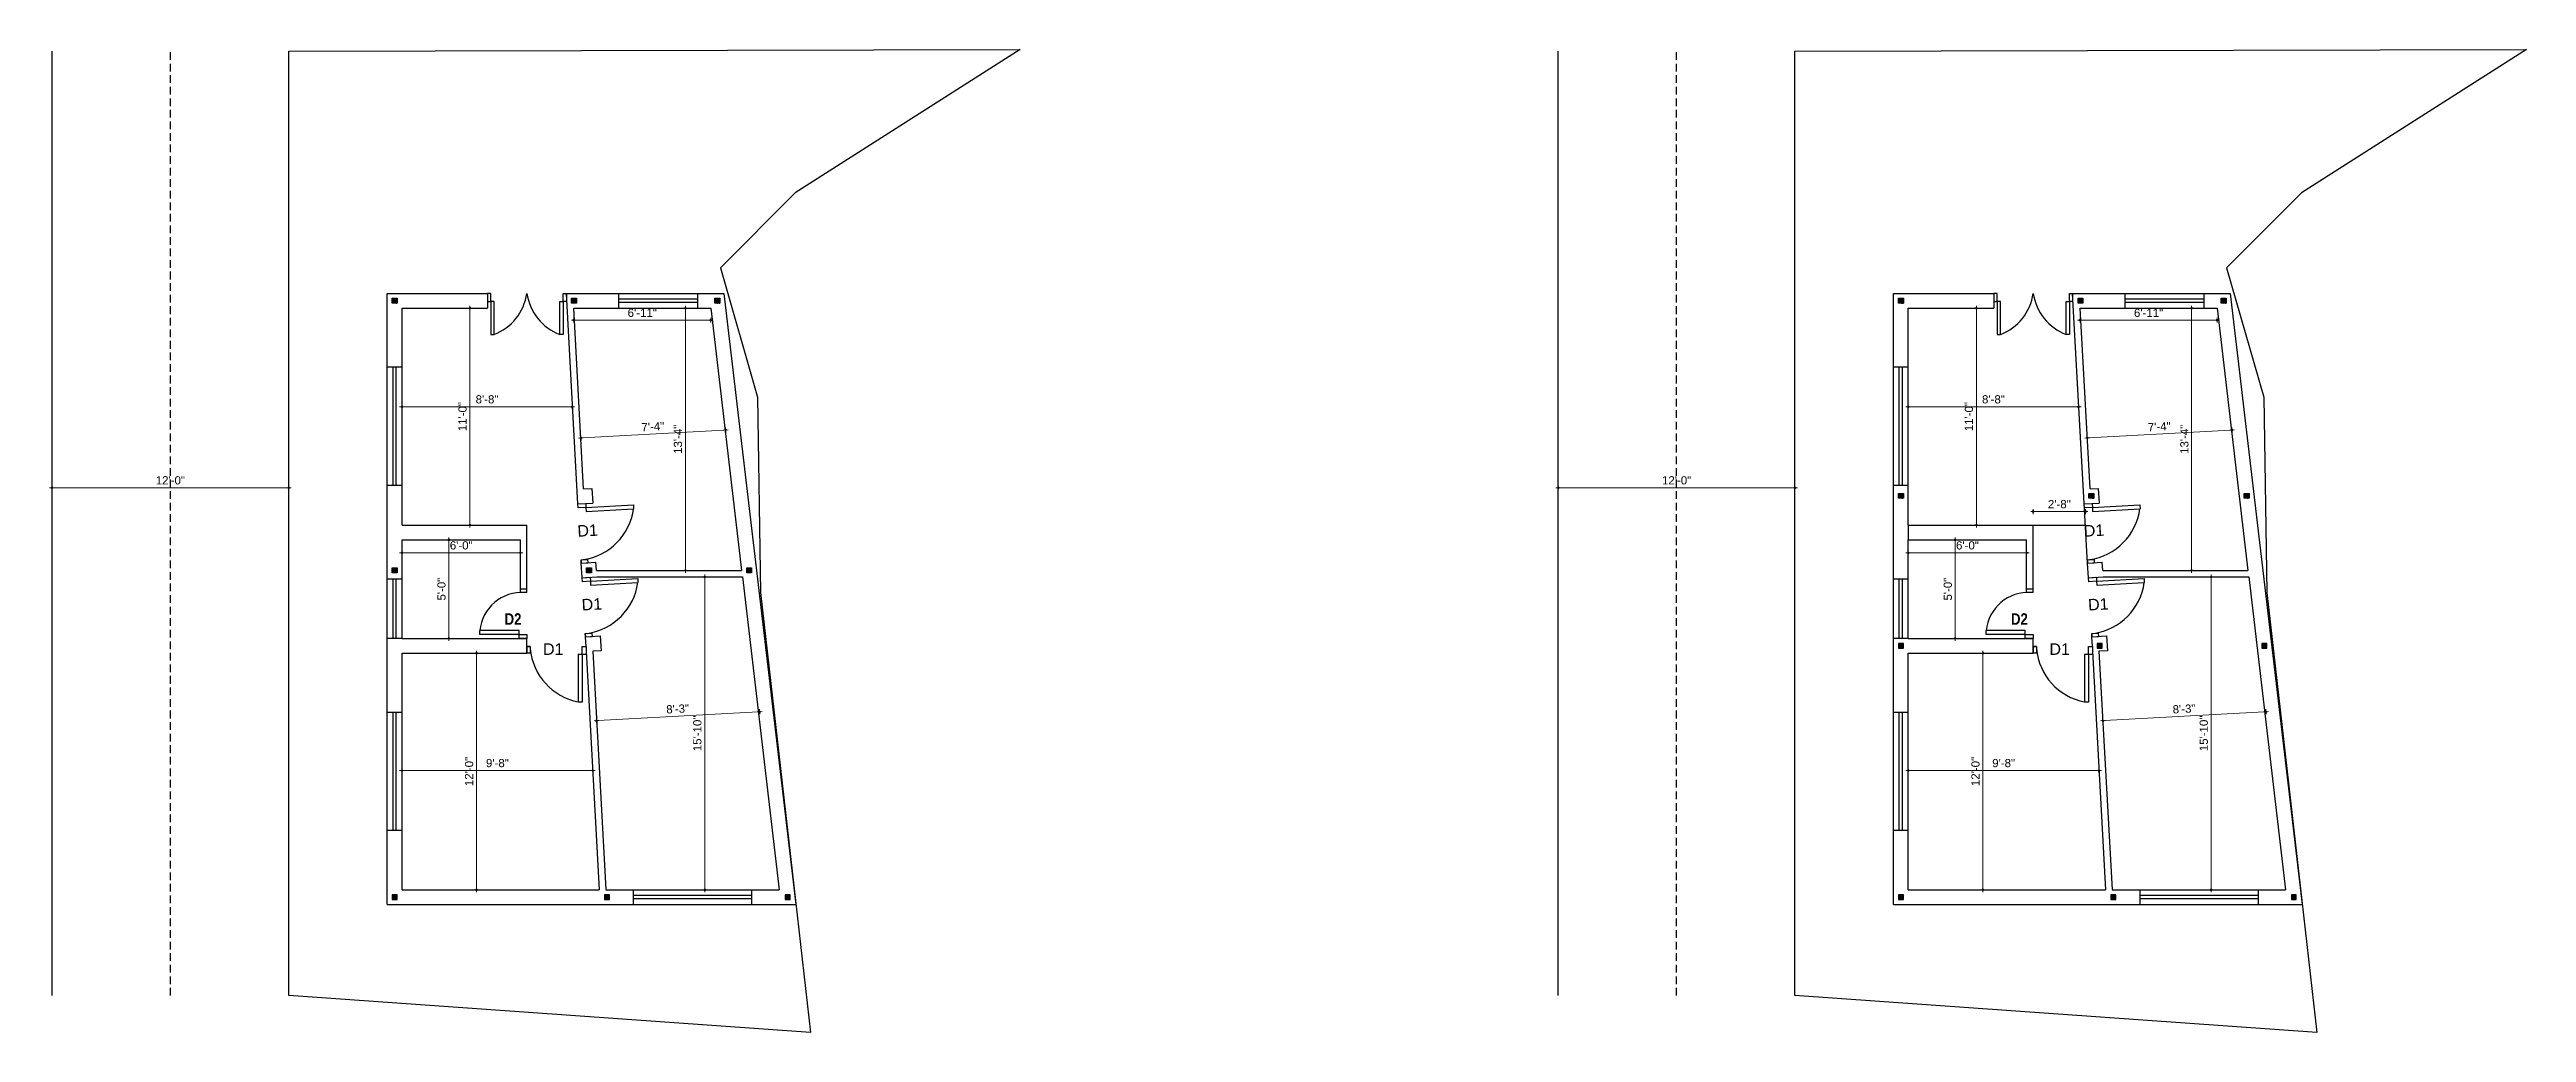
# Model space of a CAD drawing. Header units: inches. Extents: x 54699 to 80583, y -8431 to -3547.
# Drawn here: x 70784 to 72291, y -5218 to -4620 of the extents above; entities that cross this region are included whole.
import ezdxf

# ---------------------------------------------------------------- set-up
doc = ezdxf.new("R2010")
doc.units = ezdxf.units.IN
doc.header["$LTSCALE"] = 0.5
doc.header["$MEASUREMENT"] = 0
doc.header["$PDMODE"] = 66
doc.linetypes.add('HIDDEN2', pattern=[0.1875, 0.125, -0.0625])
doc.layers.add('DIMENSION', color=5, linetype='Continuous')
for name, color, linetype, lineweight in [('hatch', 9, 'Continuous', 0), ('steps', 253, 'Continuous', 20), ('Toilet', 7, 'Continuous', 25), ('truss', 1, 'Continuous', 25)]:
    doc.layers.add(name, color=color, linetype=linetype, lineweight=lineweight)
doc.styles.get("Standard").update_dxf_attribs({"font": 'arial.ttf'})
doc.dimstyles.new('S8', dxfattribs={"dimtxt": 5, "dimasz": 1, "dimexe": 6, "dimexo": 18, "dimgap": 1.9375, "dimtad": 1, "dimdec": 0, "dimzin": 3, "dimdsep": 46, "dimlunit": 4, "dimtxsty": 'Standard', "dimblk": 'dot 2', "dimcen": 12, "dimse1": 1, "dimse2": 1, "dimclrd": 1, "dimclre": 1, "dimclrt": 256, "dimadec": 0, "dimazin": 0, "dimtfac": 0.75, "dimtdec": 0, "dimtix": 1, "dimtmove": 1, "dimatfit": 3, "dimldrblk": 'DOT', "dimfxl": 1, "dimtolj": 1, "dimtzin": 0, "dimlwd": 9, "dimlwe": 9, "dimarcsym": 0})

msp = doc.modelspace()

# ---------------------------------------------------------------- texts
at = {"layer": 'steps', "color": 7, "ltscale": 0.3, "char_height": 7, "attachment_point": 8, "rotation": 3.1771}
for insert in [(71111.3, -4916.1), (72028, -4916.1), (71113.9, -4961), (72030.6, -4961)]:
    msp.add_mtext_dynamic_manual_height_columns('{\\W1;D1}', width=18.621, gutter_width=40, heights=[0], dxfattribs=dict(at, insert=insert))
at = {"layer": 'steps', "color": 7, "ltscale": 0.3, "char_height": 7, "width": 55.268, "attachment_point": 2}
for insert in [(71065.7, -4963), (71982.4, -4963)]:
    msp.add_mtext('{\\fTechnic|b1|i0|c2|p2;D2}', dxfattribs=dict(at, insert=insert))
at = {"layer": 'steps', "color": 7, "ltscale": 0.3, "char_height": 7, "attachment_point": 8}
for insert in [(71090.2, -4988.3), (72006.9, -4988.3)]:
    msp.add_mtext_dynamic_manual_height_columns('{\\W1;D1}', width=18.621, gutter_width=40, heights=[0], dxfattribs=dict(at, insert=insert))

# ---------------------------------------------------------------- blocks, each defined once
blk = doc.blocks.new('dot1')
at = {"layer": 'hatch'}
h = blk.add_hatch(color=256, dxfattribs=at)
edge = h.paths.add_edge_path()
edge.add_arc((0, 0), 1, 0, 360)
for p, q in [((3, 0), (-3, 0)), ((0, 3), (0, -3))]:
    blk.add_line(p, q, dxfattribs=at)
blk.add_circle((0, 0), 1, dxfattribs=at)
blk = doc.blocks.new('dot 2')
at = {"layer": 'hatch', "xscale": 0.5, "yscale": 0.5, "zscale": 0.5}
blk.add_blockref('dot1', (0, 0), dxfattribs=at)
blk = doc.blocks.new('*D840')
at = {"layer": 'Defpoints', "color": 0, "transparency": 16777216}
for p in [(70785.2, -4886.6), (70785.2, -4908.3), (70929.2, -4908.3)]:
    blk.add_point(p, dxfattribs=at)
at = {"layer": 'Toilet', "color": 1, "lineweight": 9, "transparency": 16777216}
blk.add_line((70928.2, -4886.6), (70786.2, -4886.6), dxfattribs=at)
at = {"layer": 'Toilet', "color": 1, "lineweight": 9, "transparency": 16777216, "rotation": 180}
blk.add_blockref('dot 2', (70785.2, -4886.6), dxfattribs=at)
at = {"layer": 'Toilet', "color": 1, "lineweight": 9, "transparency": 16777216}
blk.add_blockref('dot 2', (70929.2, -4886.6), dxfattribs=at)
at = {"layer": 'Toilet', "transparency": 16777216, "insert": (70857.2, -4882.1), "char_height": 5, "attachment_point": 5}
blk.add_mtext('\\A1;12\'-0"', dxfattribs=at)
blk = doc.blocks.new('_Dot')
at = {"color": 0, "linetype": 'ByBlock', "lineweight": -2}
blk.add_line((-0.5, 0), (-1, 0), dxfattribs=at)
at = {"color": 0, "linetype": 'ByBlock', "const_width": 0.5}
blk.add_lwpolyline([(-0.25, 0, 1), (0.25, 0, 1)], format="xyb", close=True, dxfattribs=at)
blk = doc.blocks.new('*D842')
at = {"layer": 'Defpoints', "color": 0, "transparency": 16777216}
for p in [(70998.2, -4918.3), (71070.2, -4918.3), (71070.2, -4926.2)]:
    blk.add_point(p, dxfattribs=at)
at = {"layer": 'Toilet', "color": 1, "lineweight": 9, "transparency": 16777216}
blk.add_line((70999.2, -4926.2), (71069.2, -4926.2), dxfattribs=at)
at = {"layer": 'Toilet', "color": 1, "lineweight": 9, "transparency": 16777216, "rotation": 180}
blk.add_blockref('dot 2', (70998.2, -4926.2), dxfattribs=at)
at = {"layer": 'Toilet', "color": 1, "lineweight": 9, "transparency": 16777216}
blk.add_blockref('dot 2', (71070.2, -4926.2), dxfattribs=at)
at = {"layer": 'Toilet', "transparency": 16777216, "insert": (71034.2, -4921.7), "char_height": 5, "attachment_point": 5}
blk.add_mtext('\\A1;6\'-0"', dxfattribs=at)
blk = doc.blocks.new('*D843')
at = {"layer": 'Defpoints', "color": 0, "transparency": 16777216}
for p in [(70998.2, -4918.3), (71026.7, -4918.3), (70998.2, -4978.3)]:
    blk.add_point(p, dxfattribs=at)
at = {"layer": 'Toilet', "color": 1, "lineweight": 9, "transparency": 16777216}
blk.add_line((71026.7, -4977.3), (71026.7, -4919.3), dxfattribs=at)
for p, rotation in [((71026.7, -4918.3), 90), ((71026.7, -4978.3), 270)]:
    blk.add_blockref('dot 2', p, dxfattribs=dict(at, rotation=rotation))
at = {"layer": 'Toilet', "transparency": 16777216, "insert": (71022.2, -4948.3), "char_height": 5, "attachment_point": 5, "rotation": 90}
blk.add_mtext('\\A1;5\'-0"', dxfattribs=at)
blk = doc.blocks.new('*D844')
at = {"layer": 'Defpoints', "color": 0, "transparency": 16777216}
for p in [(70998.2, -5058.7), (70998.2, -5058.7), (71114.2, -5058.7)]:
    blk.add_point(p, dxfattribs=at)
at = {"layer": 'Toilet', "color": 1, "lineweight": 9, "transparency": 16777216}
blk.add_line((71113.2, -5058.7), (70999.2, -5058.7), dxfattribs=at)
at = {"layer": 'Toilet', "color": 1, "lineweight": 9, "transparency": 16777216, "rotation": 180}
blk.add_blockref('dot 2', (70998.2, -5058.7), dxfattribs=at)
at = {"layer": 'Toilet', "color": 1, "lineweight": 9, "transparency": 16777216}
blk.add_blockref('dot 2', (71114.2, -5058.7), dxfattribs=at)
at = {"layer": 'Toilet', "transparency": 16777216, "insert": (71056.2, -5054.2), "char_height": 5, "attachment_point": 5}
blk.add_mtext('\\A1;9\'-8"', dxfattribs=at)
blk = doc.blocks.new('*D845')
at = {"layer": 'Defpoints', "color": 0, "transparency": 16777216}
for p in [(71036.2, -4987.3), (71036.2, -5131.3), (71043.5, -5131.3)]:
    blk.add_point(p, dxfattribs=at)
at = {"layer": 'Toilet', "color": 1, "lineweight": 9, "transparency": 16777216}
blk.add_line((71043.5, -4988.3), (71043.5, -5130.3), dxfattribs=at)
for p, rotation in [((71043.5, -4987.3), 90), ((71043.5, -5131.3), 270)]:
    blk.add_blockref('dot 2', p, dxfattribs=dict(at, rotation=rotation))
at = {"layer": 'Toilet', "transparency": 16777216, "insert": (71039, -5059.3), "char_height": 5, "attachment_point": 5, "rotation": 90}
blk.add_mtext('\\A1;12\'-0"', dxfattribs=at)
blk = doc.blocks.new('*D846')
at = {"layer": 'Defpoints', "color": 0, "transparency": 16777216}
for p in [(71116.5, -5028.4), (71117.2, -5041.6), (71216.5, -5036.1)]:
    blk.add_point(p, dxfattribs=at)
at = {"layer": 'Toilet', "color": 1, "lineweight": 9, "transparency": 16777216}
blk.add_line((71214.8, -5023), (71117.5, -5028.3), dxfattribs=at)
for p, rotation in [((71116.5, -5028.4), 183.1536037960047), ((71215.8, -5022.9), 3.153603796004667)]:
    blk.add_blockref('dot 2', p, dxfattribs=dict(at, rotation=rotation))
at = {"layer": 'Toilet', "transparency": 16777216, "insert": (71165.9, -5021.2), "char_height": 5, "attachment_point": 5, "rotation": 3.1536}
blk.add_mtext('\\A1;8\'-3"', dxfattribs=at)
blk = doc.blocks.new('*D847')
at = {"layer": 'Defpoints', "color": 0, "transparency": 16777216}
for p in [(71161, -4940.9), (71161, -5131.3), (71182.4, -5131.3)]:
    blk.add_point(p, dxfattribs=at)
at = {"layer": 'Toilet', "color": 1, "lineweight": 9, "transparency": 16777216}
blk.add_line((71182.4, -4941.9), (71182.4, -5130.3), dxfattribs=at)
for p, rotation in [((71182.4, -4940.9), 90), ((71182.4, -5131.3), 270)]:
    blk.add_blockref('dot 2', p, dxfattribs=dict(at, rotation=rotation))
at = {"layer": 'Toilet', "transparency": 16777216, "insert": (71177.9, -5036.1), "char_height": 5, "attachment_point": 5, "rotation": 90}
blk.add_mtext('\\A1;15\'-10"', dxfattribs=at)
blk = doc.blocks.new('*D848')
at = {"layer": 'Defpoints', "color": 0, "transparency": 16777216}
for p in [(71107, -4856.3), (71107.3, -4861.9), (71195.4, -4857.1)]:
    blk.add_point(p, dxfattribs=at)
at = {"layer": 'Toilet', "color": 1, "lineweight": 9, "transparency": 16777216}
blk.add_line((71194.1, -4851.5), (71108, -4856.2), dxfattribs=at)
for p, rotation in [((71195.1, -4851.4), 3.15360379601298), ((71107, -4856.3), 183.153603796013)]:
    blk.add_blockref('dot 2', p, dxfattribs=dict(at, rotation=rotation))
at = {"layer": 'Toilet', "transparency": 16777216, "insert": (71150.8, -4849.4), "char_height": 5, "attachment_point": 5, "rotation": 3.1536}
blk.add_mtext('\\A1;7\'-4"', dxfattribs=at)
blk = doc.blocks.new('*D849')
at = {"layer": 'Defpoints', "color": 0, "transparency": 16777216}
for p in [(71144.4, -4777.3), (71144.4, -4936.9), (71170.6, -4936.9)]:
    blk.add_point(p, dxfattribs=at)
at = {"layer": 'Toilet', "color": 1, "lineweight": 9, "transparency": 16777216}
blk.add_line((71170.6, -4778.3), (71170.6, -4935.9), dxfattribs=at)
for p, rotation in [((71170.6, -4777.3), 90), ((71170.6, -4936.9), 270)]:
    blk.add_blockref('dot 2', p, dxfattribs=dict(at, rotation=rotation))
at = {"layer": 'Toilet', "transparency": 16777216, "insert": (71166.1, -4857.1), "char_height": 5, "attachment_point": 5, "rotation": 90}
blk.add_mtext('\\A1;13\'-4"', dxfattribs=at)
blk = doc.blocks.new('*D850')
at = {"layer": 'Defpoints', "color": 0, "transparency": 16777216}
for p in [(70998.2, -4832.4), (70998.2, -4837.3), (71101.7, -4832.4)]:
    blk.add_point(p, dxfattribs=at)
at = {"layer": 'Toilet', "color": 1, "lineweight": 9, "transparency": 16777216}
blk.add_line((71100.7, -4837.3), (70999.2, -4837.3), dxfattribs=at)
at = {"layer": 'Toilet', "color": 1, "lineweight": 9, "transparency": 16777216, "rotation": 180}
blk.add_blockref('dot 2', (70998.2, -4837.3), dxfattribs=at)
at = {"layer": 'Toilet', "color": 1, "lineweight": 9, "transparency": 16777216}
blk.add_blockref('dot 2', (71101.7, -4837.3), dxfattribs=at)
at = {"layer": 'Toilet', "transparency": 16777216, "insert": (71049.9, -4832.8), "char_height": 5, "attachment_point": 5}
blk.add_mtext('\\A1;8\'-8"', dxfattribs=at)
blk = doc.blocks.new('*D851')
at = {"layer": 'Defpoints', "color": 0, "transparency": 16777216}
for p in [(71024.2, -4777.3), (71024.2, -4909.3), (71039.5, -4909.3)]:
    blk.add_point(p, dxfattribs=at)
at = {"layer": 'Toilet', "color": 1, "lineweight": 9, "transparency": 16777216}
blk.add_line((71039.5, -4778.3), (71039.5, -4908.3), dxfattribs=at)
for p, rotation in [((71039.5, -4777.3), 90), ((71039.5, -4909.3), 270)]:
    blk.add_blockref('dot 2', p, dxfattribs=dict(at, rotation=rotation))
at = {"layer": 'Toilet', "transparency": 16777216, "insert": (71035, -4843.3), "char_height": 5, "attachment_point": 5, "rotation": 90}
blk.add_mtext('\\A1;11\'-0"', dxfattribs=at)
blk = doc.blocks.new('*D863')
at = {"layer": 'Defpoints', "color": 0, "transparency": 16777216}
for p in [(71701.8, -4886.6), (71701.8, -4908.3), (71845.8, -4908.3)]:
    blk.add_point(p, dxfattribs=at)
at = {"layer": 'Toilet', "color": 1, "lineweight": 9, "transparency": 16777216}
blk.add_line((71844.8, -4886.6), (71702.8, -4886.6), dxfattribs=at)
at = {"layer": 'Toilet', "color": 1, "lineweight": 9, "transparency": 16777216, "rotation": 180}
blk.add_blockref('dot 2', (71701.8, -4886.6), dxfattribs=at)
at = {"layer": 'Toilet', "color": 1, "lineweight": 9, "transparency": 16777216}
blk.add_blockref('dot 2', (71845.8, -4886.6), dxfattribs=at)
at = {"layer": 'Toilet', "transparency": 16777216, "insert": (71773.8, -4882.1), "char_height": 5, "attachment_point": 5}
blk.add_mtext('\\A1;12\'-0"', dxfattribs=at)
blk = doc.blocks.new('*D853')
at = {"layer": 'Defpoints', "color": 0, "transparency": 16777216}
for p in [(71914.8, -4918.3), (71986.8, -4918.3), (71986.8, -4926.2)]:
    blk.add_point(p, dxfattribs=at)
at = {"layer": 'Toilet', "color": 1, "lineweight": 9, "transparency": 16777216}
blk.add_line((71915.8, -4926.2), (71985.8, -4926.2), dxfattribs=at)
at = {"layer": 'Toilet', "color": 1, "lineweight": 9, "transparency": 16777216, "rotation": 180}
blk.add_blockref('dot 2', (71914.8, -4926.2), dxfattribs=at)
at = {"layer": 'Toilet', "color": 1, "lineweight": 9, "transparency": 16777216}
blk.add_blockref('dot 2', (71986.8, -4926.2), dxfattribs=at)
at = {"layer": 'Toilet', "transparency": 16777216, "insert": (71950.8, -4921.7), "char_height": 5, "attachment_point": 5}
blk.add_mtext('\\A1;6\'-0"', dxfattribs=at)
blk = doc.blocks.new('*D855')
at = {"layer": 'Defpoints', "color": 0, "transparency": 16777216}
for p in [(71914.8, -5058.7), (71914.8, -5058.7), (72030.8, -5058.7)]:
    blk.add_point(p, dxfattribs=at)
at = {"layer": 'Toilet', "color": 1, "lineweight": 9, "transparency": 16777216}
blk.add_line((72029.8, -5058.7), (71915.8, -5058.7), dxfattribs=at)
at = {"layer": 'Toilet', "color": 1, "lineweight": 9, "transparency": 16777216, "rotation": 180}
blk.add_blockref('dot 2', (71914.8, -5058.7), dxfattribs=at)
at = {"layer": 'Toilet', "color": 1, "lineweight": 9, "transparency": 16777216}
blk.add_blockref('dot 2', (72030.8, -5058.7), dxfattribs=at)
at = {"layer": 'Toilet', "transparency": 16777216, "insert": (71972.8, -5054.2), "char_height": 5, "attachment_point": 5}
blk.add_mtext('\\A1;9\'-8"', dxfattribs=at)
blk = doc.blocks.new('*D856')
at = {"layer": 'Defpoints', "color": 0, "transparency": 16777216}
for p in [(71952.8, -4987.3), (71952.8, -5131.3), (71960.2, -5131.3)]:
    blk.add_point(p, dxfattribs=at)
at = {"layer": 'Toilet', "color": 1, "lineweight": 9, "transparency": 16777216}
blk.add_line((71960.2, -4988.3), (71960.2, -5130.3), dxfattribs=at)
for p, rotation in [((71960.2, -4987.3), 90), ((71960.2, -5131.3), 270)]:
    blk.add_blockref('dot 2', p, dxfattribs=dict(at, rotation=rotation))
at = {"layer": 'Toilet', "transparency": 16777216, "insert": (71955.7, -5059.3), "char_height": 5, "attachment_point": 5, "rotation": 90}
blk.add_mtext('\\A1;12\'-0"', dxfattribs=at)
blk = doc.blocks.new('*D857')
at = {"layer": 'Defpoints', "color": 0, "transparency": 16777216}
for p in [(72033.2, -5028.4), (72033.9, -5041.6), (72133.2, -5036.1)]:
    blk.add_point(p, dxfattribs=at)
at = {"layer": 'Toilet', "color": 1, "lineweight": 9, "transparency": 16777216}
blk.add_line((72131.4, -5023), (72034.2, -5028.3), dxfattribs=at)
for p, rotation in [((72033.2, -5028.4), 183.1536037960047), ((72132.4, -5022.9), 3.153603796004667)]:
    blk.add_blockref('dot 2', p, dxfattribs=dict(at, rotation=rotation))
at = {"layer": 'Toilet', "transparency": 16777216, "insert": (72082.6, -5021.2), "char_height": 5, "attachment_point": 5, "rotation": 3.1536}
blk.add_mtext('\\A1;8\'-3"', dxfattribs=at)
blk = doc.blocks.new('*D858')
at = {"layer": 'Defpoints', "color": 0, "transparency": 16777216}
for p in [(72077.7, -4940.9), (72077.7, -5131.3), (72099.1, -5131.3)]:
    blk.add_point(p, dxfattribs=at)
at = {"layer": 'Toilet', "color": 1, "lineweight": 9, "transparency": 16777216}
blk.add_line((72099.1, -4941.9), (72099.1, -5130.3), dxfattribs=at)
for p, rotation in [((72099.1, -4940.9), 90), ((72099.1, -5131.3), 270)]:
    blk.add_blockref('dot 2', p, dxfattribs=dict(at, rotation=rotation))
at = {"layer": 'Toilet', "transparency": 16777216, "insert": (72094.6, -5036.1), "char_height": 5, "attachment_point": 5, "rotation": 90}
blk.add_mtext('\\A1;15\'-10"', dxfattribs=at)
blk = doc.blocks.new('*D859')
at = {"layer": 'Defpoints', "color": 0, "transparency": 16777216}
for p in [(72023.7, -4856.3), (72024, -4861.9), (72112.1, -4857.1)]:
    blk.add_point(p, dxfattribs=at)
at = {"layer": 'Toilet', "color": 1, "lineweight": 9, "transparency": 16777216}
blk.add_line((72110.8, -4851.5), (72024.7, -4856.2), dxfattribs=at)
for p, rotation in [((72111.8, -4851.4), 3.15360379601298), ((72023.7, -4856.3), 183.153603796013)]:
    blk.add_blockref('dot 2', p, dxfattribs=dict(at, rotation=rotation))
at = {"layer": 'Toilet', "transparency": 16777216, "insert": (72067.5, -4849.4), "char_height": 5, "attachment_point": 5, "rotation": 3.1536}
blk.add_mtext('\\A1;7\'-4"', dxfattribs=at)
blk = doc.blocks.new('*D860')
at = {"layer": 'Defpoints', "color": 0, "transparency": 16777216}
for p in [(72061, -4777.3), (72061, -4936.9), (72087.2, -4936.9)]:
    blk.add_point(p, dxfattribs=at)
at = {"layer": 'Toilet', "color": 1, "lineweight": 9, "transparency": 16777216}
blk.add_line((72087.2, -4778.3), (72087.2, -4935.9), dxfattribs=at)
for p, rotation in [((72087.2, -4777.3), 90), ((72087.2, -4936.9), 270)]:
    blk.add_blockref('dot 2', p, dxfattribs=dict(at, rotation=rotation))
at = {"layer": 'Toilet', "transparency": 16777216, "insert": (72082.8, -4857.1), "char_height": 5, "attachment_point": 5, "rotation": 90}
blk.add_mtext('\\A1;13\'-4"', dxfattribs=at)
blk = doc.blocks.new('*D861')
at = {"layer": 'Defpoints', "color": 0, "transparency": 16777216}
for p in [(71914.8, -4832.4), (71914.8, -4837.3), (72018.4, -4832.4)]:
    blk.add_point(p, dxfattribs=at)
at = {"layer": 'Toilet', "color": 1, "lineweight": 9, "transparency": 16777216}
blk.add_line((72017.4, -4837.3), (71915.8, -4837.3), dxfattribs=at)
at = {"layer": 'Toilet', "color": 1, "lineweight": 9, "transparency": 16777216, "rotation": 180}
blk.add_blockref('dot 2', (71914.8, -4837.3), dxfattribs=at)
at = {"layer": 'Toilet', "color": 1, "lineweight": 9, "transparency": 16777216}
blk.add_blockref('dot 2', (72018.4, -4837.3), dxfattribs=at)
at = {"layer": 'Toilet', "transparency": 16777216, "insert": (71966.6, -4832.8), "char_height": 5, "attachment_point": 5}
blk.add_mtext('\\A1;8\'-8"', dxfattribs=at)
blk = doc.blocks.new('*D862')
at = {"layer": 'Defpoints', "color": 0, "transparency": 16777216}
for p in [(71940.8, -4777.3), (71940.8, -4909.3), (71956.2, -4909.3)]:
    blk.add_point(p, dxfattribs=at)
at = {"layer": 'Toilet', "color": 1, "lineweight": 9, "transparency": 16777216}
blk.add_line((71956.2, -4778.3), (71956.2, -4908.3), dxfattribs=at)
for p, rotation in [((71956.2, -4777.3), 90), ((71956.2, -4909.3), 270)]:
    blk.add_blockref('dot 2', p, dxfattribs=dict(at, rotation=rotation))
at = {"layer": 'Toilet', "transparency": 16777216, "insert": (71951.7, -4843.3), "char_height": 5, "attachment_point": 5, "rotation": 90}
blk.add_mtext('\\A1;11\'-0"', dxfattribs=at)
blk = doc.blocks.new('*D864')
at = {"layer": 'Defpoints', "color": 0, "transparency": 16777216}
for p in [(71990.8, -4909.3), (72022.6, -4901.1), (72022.6, -4909.3)]:
    blk.add_point(p, dxfattribs=at)
at = {"layer": 'Toilet', "color": 1, "lineweight": 9, "transparency": 16777216}
blk.add_line((71991.8, -4901.1), (72021.6, -4901.1), dxfattribs=at)
at = {"layer": 'Toilet', "color": 1, "lineweight": 9, "transparency": 16777216, "rotation": 180}
blk.add_blockref('dot 2', (71990.8, -4901.1), dxfattribs=at)
at = {"layer": 'Toilet', "color": 1, "lineweight": 9, "transparency": 16777216}
blk.add_blockref('dot 2', (72022.6, -4901.1), dxfattribs=at)
at = {"layer": 'Toilet', "transparency": 16777216, "insert": (72006.7, -4896.6), "char_height": 5, "attachment_point": 5}
blk.add_mtext('\\A1;2\'-8"', dxfattribs=at)

# ---------------------------------------------------------------- dimensions: what is measured, and where the dimension line sits
at = {"layer": 'Toilet'}
for base, p1, p2, picture, middle in [((71039.5, -4909.3), (71024.2, -4777.3), (71024.2, -4909.3), '*D851', (71035, -4843.3)), ((71170.6, -4936.9), (71144.4, -4777.3), (71144.4, -4936.9), '*D849', (71166.1, -4857.1)), ((71956.2, -4909.3), (71940.8, -4777.3), (71940.8, -4909.3), '*D862', (71951.7, -4843.3)), ((72087.2, -4936.9), (72061, -4777.3), (72061, -4936.9), '*D860', (72082.8, -4857.1)), ((71026.7, -4918.3), (70998.2, -4978.3), (70998.2, -4918.3), '*D843', (71022.2, -4948.3)), ((71182.4, -5131.3), (71161, -4940.9), (71161, -5131.3), '*D847', (71177.9, -5036.1)), ((72099.1, -5131.3), (72077.7, -4940.9), (72077.7, -5131.3), '*D858', (72094.6, -5036.1)), ((71043.5, -5131.3), (71036.2, -4987.3), (71036.2, -5131.3), '*D845', (71039, -5059.3)), ((71960.2, -5131.3), (71952.8, -4987.3), (71952.8, -5131.3), '*D856', (71955.7, -5059.3))]:
    dim = msp.add_linear_dim(base=base, p1=p1, p2=p2, angle=90, dimstyle='S8', override={"dimfxl": 2, "dimfxlon": 1, "dimarcsym": 1}, dxfattribs=at)
    dim.commit()
    dim.dimension.update_dxf_attribs({"geometry": picture, "text_midpoint": middle})
for base, p1, p2 in [((71186, -4784.6), (71102.7, -4777.3), (71186, -4777.3)), ((72102.7, -4784.6), (72019.3, -4777.3), (72102.7, -4777.3))]:
    msp.add_linear_dim(base=base, p1=p1, p2=p2, dimstyle='S8', override={"dimfxl": 2, "dimfxlon": 1, "dimarcsym": 1}, dxfattribs=at).render()
for base, p1, p2, picture, middle in [((70998.1663, -4837.2895), (71101.6961, -4832.377), (70998.1663, -4832.377), '*D850', (71049.9312, -4832.7992)), ((71914.8, -4837.3), (72018.4, -4832.4), (71914.8, -4832.4), '*D861', (71966.6, -4832.8)), ((70785.2, -4886.6), (70929.2, -4908.3), (70785.2, -4908.3), '*D840', (70857.2, -4882.1)), ((71701.8, -4886.6), (71845.8, -4908.3), (71701.8, -4908.3), '*D863', (71773.8, -4882.1)), ((72022.6, -4901.1), (71990.8, -4909.3), (72022.6, -4909.3), '*D864', (72006.7, -4896.6)), ((71070.2, -4926.2), (70998.2, -4918.3), (71070.2, -4918.3), '*D842', (71034.2, -4921.7)), ((71986.8, -4926.2), (71914.8, -4918.3), (71986.8, -4918.3), '*D853', (71950.8, -4921.7)), ((70998.2, -5058.7), (71114.2, -5058.7), (70998.2, -5058.7), '*D844', (71056.2, -5054.2)), ((71914.8, -5058.7), (72030.8, -5058.7), (71914.8, -5058.7), '*D855', (71972.8, -5054.2))]:
    dim = msp.add_linear_dim(base=base, p1=p1, p2=p2, dimstyle='S8', override={"dimfxl": 2, "dimfxlon": 1, "dimarcsym": 1}, dxfattribs=at)
    dim.commit()
    dim.dimension.update_dxf_attribs({"geometry": picture, "text_midpoint": middle})
for p1, p2, distance, picture, middle in [((71195.4, -4857.1), (71107.3, -4861.9), -5.7, '*D848', (71150.8, -4849.4)), ((72112.1, -4857.1), (72024, -4861.9), -5.7, '*D859', (72067.5, -4849.4)), ((71216.5, -5036.1), (71117.2, -5041.6), -13.2, '*D846', (71165.9, -5021.2)), ((72133.2, -5036.1), (72033.9, -5041.6), -13.2, '*D857', (72082.6, -5021.2))]:
    dim = msp.add_aligned_dim(p1=p1, p2=p2, distance=distance, dimstyle='S8', override={"dimfxl": 2, "dimfxlon": 1, "dimarcsym": 1}, dxfattribs=at)
    dim.commit()
    dim.dimension.update_dxf_attribs({"geometry": picture, "text_midpoint": middle})
msp.add_linear_dim(base=(71943.3, -4918.3), p1=(71914.8, -4978.3), p2=(71914.8, -4918.3), angle=90, dimstyle='S8', override={"dimfxl": 2, "dimfxlon": 1, "dimarcsym": 1}, dxfattribs=at).render()

# ---------------------------------------------------------------- hatches: boundary and pattern name
at = {"layer": 'Toilet'}
h = msp.add_hatch(dxfattribs=at)
h.set_pattern_fill('ANSI31', color=256)
h.paths.add_polyline_path([(70995.2, -4771.3), (70992.2, -4771.3), (70992.2, -4774.3), (70995.2, -4774.3)])
h = msp.add_hatch(dxfattribs=at)
h.set_pattern_fill('ANSI31', color=256)
h.set_pattern_definition([(45, (109.25476, 0), (-0.08838834765, 0.08838834765), [])])
h.paths.add_polyline_path([(71104.4, -4771.3), (71101.4, -4771.3), (71101.4, -4774.3), (71104.4, -4774.3)])
h = msp.add_hatch(dxfattribs=at)
h.set_pattern_fill('ANSI31', color=256)
h.set_pattern_definition([(45, (196.37262, 0), (-0.08838834765, 0.08838834765), [])])
h.paths.add_polyline_path([(71191.5, -4771.3), (71188.5, -4771.3), (71188.5, -4774.3), (71191.5, -4774.3)])
h = msp.add_hatch(dxfattribs=at)
h.set_pattern_fill('ANSI31', color=256)
h.set_pattern_definition([(45, (916.66089, 0), (-0.08838834765, 0.08838834765), [])])
h.paths.add_polyline_path([(71911.8, -4771.3), (71908.8, -4771.3), (71908.8, -4774.3), (71911.8, -4774.3)])
h = msp.add_hatch(dxfattribs=at)
h.set_pattern_fill('ANSI31', color=256)
h.set_pattern_definition([(45, (1025.91565, 0), (-0.08838834765, 0.08838834765), [])])
h.paths.add_polyline_path([(72021.1, -4771.3), (72018.1, -4771.3), (72018.1, -4774.3), (72021.1, -4774.3)])
h = msp.add_hatch(dxfattribs=at)
h.set_pattern_fill('ANSI31', color=256)
h.set_pattern_definition([(45, (1113.0335, 0), (-0.08838834765, 0.08838834765), [])])
h.paths.add_polyline_path([(72108.2, -4771.3), (72105.2, -4771.3), (72105.2, -4774.3), (72108.2, -4774.3)])
h = msp.add_hatch(dxfattribs=at)
h.set_pattern_fill('ANSI31', color=256)
h.set_pattern_definition([(45, (916.66089, -118.64097), (-0.08838834765, 0.08838834765), [])])
h.paths.add_polyline_path([(71911.8, -4890), (71908.8, -4890), (71908.8, -4893), (71911.8, -4893)])
h = msp.add_hatch(dxfattribs=at)
h.set_pattern_fill('ANSI31', color=256)
h.set_pattern_definition([(45, (1032.45234, -118.64097), (-0.08838834765, 0.08838834765), [])])
h.paths.add_polyline_path([(72027.6, -4890), (72024.6, -4890), (72024.6, -4893), (72027.6, -4893)])
h = msp.add_hatch(dxfattribs=at)
h.set_pattern_fill('ANSI31', color=256)
h.set_pattern_definition([(45, (1127.00506, -118.64097), (-0.08838834765, 0.08838834765), [])])
h.paths.add_polyline_path([(72122.2, -4890), (72119.2, -4890), (72119.2, -4893), (72122.2, -4893)])
h = msp.add_hatch(dxfattribs=at)
h.set_pattern_fill('ANSI31', color=256)
h.set_pattern_definition([(45, (0, -164), (-0.08838834765, 0.08838834765), [])])
h.paths.add_polyline_path([(70995.2, -4935.3), (70992.2, -4935.3), (70992.2, -4938.3), (70995.2, -4938.3)])
h = msp.add_hatch(dxfattribs=at)
h.set_pattern_fill('ANSI31', color=256)
h.set_pattern_definition([(45, (118.29057, -164), (-0.08838834765, 0.08838834765), [])])
h.paths.add_polyline_path([(71113.5, -4935.3), (71110.5, -4935.3), (71110.5, -4938.3), (71113.5, -4938.3)])
h = msp.add_hatch(dxfattribs=at)
h.set_pattern_fill('ANSI31', color=256)
h.set_pattern_definition([(45, (215.6858, -164), (-0.08838834765, 0.08838834765), [])])
h.paths.add_polyline_path([(71210.9, -4935.3), (71207.9, -4935.3), (71207.9, -4938.3), (71210.9, -4938.3)])
h = msp.add_hatch(dxfattribs=at)
h.set_pattern_fill('ANSI31', color=256)
h.set_pattern_definition([(45, (916.66089, -210), (-0.08838834765, 0.08838834765), [])])
h.paths.add_polyline_path([(71911.8, -4981.3), (71908.8, -4981.3), (71908.8, -4984.3), (71911.8, -4984.3)])
h = msp.add_hatch(dxfattribs=at)
h.set_pattern_fill('ANSI31', color=256)
h.set_pattern_definition([(45, (1037.4859, -210), (-0.08838834765, 0.08838834765), [])])
h.paths.add_polyline_path([(72032.7, -4981.3), (72029.7, -4981.3), (72029.7, -4984.3), (72032.7, -4984.3)])
h = msp.add_hatch(dxfattribs=at)
h.set_pattern_fill('ANSI31', color=256)
h.set_pattern_definition([(45, (1137.7638, -210), (-0.08838834765, 0.08838834765), [])])
h.paths.add_polyline_path([(72132.9, -4981.3), (72129.9, -4981.3), (72129.9, -4984.3), (72132.9, -4984.3)])
h = msp.add_hatch(dxfattribs=at)
h.set_pattern_fill('ANSI31', color=256)
h.set_pattern_definition([(45, (0, -363), (-0.08838834765, 0.08838834765), [])])
h.paths.add_polyline_path([(70995.2, -5134.3), (70992.2, -5134.3), (70992.2, -5137.3), (70995.2, -5137.3)])
h = msp.add_hatch(dxfattribs=at)
h.set_pattern_fill('ANSI31', color=256)
h.set_pattern_definition([(45, (129.25476, -363), (-0.08838834765, 0.08838834765), [])])
h.paths.add_polyline_path([(71124.4, -5134.3), (71121.4, -5134.3), (71121.4, -5137.3), (71124.4, -5137.3)])
h = msp.add_hatch(dxfattribs=at)
h.set_pattern_fill('ANSI31', color=256)
h.set_pattern_definition([(45, (239.1207, -363), (-0.08838834765, 0.08838834765), [])])
h.paths.add_polyline_path([(71234.3, -5134.3), (71231.3, -5134.3), (71231.3, -5137.3), (71234.3, -5137.3)])
h = msp.add_hatch(dxfattribs=at)
h.set_pattern_fill('ANSI31', color=256)
h.set_pattern_definition([(45, (916.66089, -363), (-0.08838834765, 0.08838834765), [])])
h.paths.add_polyline_path([(71911.8, -5134.3), (71908.8, -5134.3), (71908.8, -5137.3), (71911.8, -5137.3)])
h = msp.add_hatch(dxfattribs=at)
h.set_pattern_fill('ANSI31', color=256)
h.set_pattern_definition([(45, (1045.91565, -363), (-0.08838834765, 0.08838834765), [])])
h.paths.add_polyline_path([(72041.1, -5134.3), (72038.1, -5134.3), (72038.1, -5137.3), (72041.1, -5137.3)])
h = msp.add_hatch(dxfattribs=at)
h.set_pattern_fill('ANSI31', color=256)
h.set_pattern_definition([(45, (1155.78159, -363), (-0.08838834765, 0.08838834765), [])])
h.paths.add_polyline_path([(72150.9, -5134.3), (72147.9, -5134.3), (72147.9, -5137.3), (72150.9, -5137.3)])

# ---------------------------------------------------------------- linework, layer by layer
at = {"layer": 'DIMENSION', "ltscale": 7}
for p, q in [((71130.1, -4777.3), (71130.1, -4768.3)), ((71178.1, -4771.8), (71130.1, -4771.8)), ((71178.1, -4773.8), (71130.1, -4773.8)), ((71178.1, -4777.3), (71178.1, -4768.3)), ((72046.8, -4777.3), (72046.8, -4768.3)), ((72094.8, -4771.8), (72046.8, -4771.8)), ((72094.8, -4773.8), (72046.8, -4773.8)), ((72094.8, -4777.3), (72094.8, -4768.3)), ((70998.2, -4813.3), (70989.2, -4813.3)), ((70992.7, -4885.3), (70992.7, -4813.3)), ((70994.7, -4885.3), (70994.7, -4813.3)), ((71914.8, -4813.3), (71905.8, -4813.3)), ((71909.3, -4885.3), (71909.3, -4813.3)), ((71911.3, -4885.3), (71911.3, -4813.3)), ((70998.2, -4885.3), (70989.2, -4885.3)), ((71105.3, -4898.8), (71105.2, -4896.4)), ((71110.1, -4898.6), (71105.3, -4898.8)), ((71110, -4896.2), (71110.1, -4898.6)), ((71110.1, -4898.6), (71139, -4897)), ((71110.1, -4898.6), (71110.3, -4901)), ((71139, -4897), (71139.1, -4899.4)), ((71914.8, -4885.3), (71905.8, -4885.3)), ((72022, -4898.8), (72021.9, -4896.4)), ((72026.8, -4898.6), (72022, -4898.8)), ((72026.7, -4896.2), (72026.8, -4898.6)), ((72026.8, -4898.6), (72055.6, -4897)), ((72026.8, -4898.6), (72026.9, -4901)), ((72055.6, -4897), (72055.8, -4899.4)), ((71110.3, -4901), (71139.1, -4899.4)), ((72026.9, -4901), (72055.8, -4899.4)), ((70998.2, -4942.3), (70989.2, -4942.3)), ((70992.7, -4978.3), (70992.7, -4942.3)), ((70994.7, -4978.3), (70994.7, -4942.3)), ((71107.1, -4930.4), (71111.1, -4930.2)), ((71107.1, -4930.4), (71107.2, -4932.4)), ((71107.8, -4941.4), (71112.6, -4941.1)), ((71108, -4943.8), (71107.8, -4941.4)), ((71112.8, -4943.5), (71108, -4943.8)), ((71111.1, -4930.2), (71111.2, -4932.2)), ((71112.6, -4941.1), (71112.8, -4943.5)), ((71112.8, -4943.5), (71141.6, -4941.9)), ((71112.8, -4943.5), (71112.9, -4945.9)), ((71141.6, -4941.9), (71141.7, -4944.3)), ((71914.8, -4942.3), (71905.8, -4942.3)), ((71909.3, -4978.3), (71909.3, -4942.3)), ((71911.3, -4978.3), (71911.3, -4942.3)), ((72023.8, -4930.4), (72027.8, -4930.2)), ((72023.8, -4930.4), (72023.9, -4932.4)), ((72024.5, -4941.4), (72029.3, -4941.1)), ((72024.6, -4943.8), (72024.5, -4941.4)), ((72029.4, -4943.5), (72024.6, -4943.8)), ((72027.8, -4930.2), (72027.9, -4932.2)), ((72029.3, -4941.1), (72029.4, -4943.5)), ((72029.4, -4943.5), (72058.3, -4941.9)), ((72029.4, -4943.5), (72029.6, -4945.9)), ((72058.3, -4941.9), (72058.4, -4944.3)), ((71070.2, -4950.3), (71070.2, -4948.3)), ((71074.2, -4950.3), (71070.2, -4950.3)), ((71074.2, -4950.3), (71074.2, -4948.3)), ((71112.9, -4945.9), (71141.7, -4944.3)), ((71986.8, -4950.3), (71986.8, -4948.3)), ((71990.8, -4950.3), (71986.8, -4950.3)), ((71990.8, -4950.3), (71990.8, -4948.3)), ((72029.6, -4945.9), (72058.4, -4944.3)), ((71069.4, -4973.5), (71045.5, -4973.5)), ((71045.5, -4975.9), (71045.5, -4973.5)), ((71069.4, -4975.9), (71069.4, -4973.5)), ((71986, -4973.5), (71962.2, -4973.5)), ((71962.2, -4975.9), (71962.2, -4973.5)), ((71986, -4975.9), (71986, -4973.5)), ((70998.2, -4978.3), (70989.2, -4978.3)), ((71069.4, -4975.9), (71045.5, -4975.9)), ((71069.4, -4978.3), (71069.4, -4975.9)), ((71069.4, -4975.9), (71074.2, -4975.9)), ((71074.2, -4978.3), (71069.4, -4978.3)), ((71074.2, -4975.9), (71074.2, -4978.3)), ((71076.2, -4983.3), (71074.2, -4983.3)), ((71076.2, -4987.3), (71074.2, -4987.3)), ((71076.2, -4983.3), (71076.2, -4987.3)), ((71105.4, -4988.1), (71105.4, -5017)), ((71107.8, -4988.1), (71105.4, -4988.1)), ((71107.8, -4988.1), (71107.8, -4983.3)), ((71107.8, -4983.3), (71110.2, -4983.3)), ((71107.8, -4988.1), (71107.8, -5017)), ((71110.2, -4988.1), (71107.8, -4988.1)), ((71109.7, -4975.3), (71113.7, -4975.1)), ((71109.7, -4975.3), (71109.8, -4977.3)), ((71110.2, -4983.3), (71110.2, -4988.1)), ((71113.7, -4975.1), (71113.8, -4977.1)), ((71914.8, -4978.3), (71905.8, -4978.3)), ((71986, -4975.9), (71962.2, -4975.9)), ((71986, -4978.3), (71986, -4975.9)), ((71986, -4975.9), (71990.8, -4975.9)), ((71990.8, -4978.3), (71986, -4978.3)), ((71990.8, -4975.9), (71990.8, -4978.3)), ((71992.8, -4983.3), (71990.8, -4983.3)), ((71992.8, -4987.3), (71990.8, -4987.3)), ((71992.8, -4983.3), (71992.8, -4987.3)), ((72022, -4988.1), (72022, -5017)), ((72024.4, -4988.1), (72022, -4988.1)), ((72024.4, -4988.1), (72024.4, -4983.3)), ((72024.4, -4983.3), (72026.8, -4983.3)), ((72024.4, -4988.1), (72024.4, -5017)), ((72026.8, -4988.1), (72024.4, -4988.1)), ((72026.4, -4975.3), (72030.4, -4975.1)), ((72026.4, -4975.3), (72026.5, -4977.3)), ((72026.8, -4983.3), (72026.8, -4988.1)), ((72030.4, -4975.1), (72030.5, -4977.1)), ((71107.8, -5017), (71105.4, -5017)), ((72024.4, -5017), (72022, -5017)), ((70998.2, -5023.3), (70989.2, -5023.3)), ((70992.7, -5095.3), (70992.7, -5023.3)), ((70994.7, -5095.3), (70994.7, -5023.3)), ((71914.8, -5023.3), (71905.8, -5023.3)), ((71909.3, -5095.3), (71909.3, -5023.3)), ((71911.3, -5095.3), (71911.3, -5023.3)), ((70998.2, -5095.3), (70989.2, -5095.3)), ((71914.8, -5095.3), (71905.8, -5095.3)), ((71138.9, -5131.3), (71138.9, -5140.3)), ((71210.9, -5134.8), (71138.9, -5134.8)), ((71210.9, -5136.8), (71138.9, -5136.8)), ((71210.9, -5131.3), (71210.9, -5140.3)), ((72055.6, -5131.3), (72055.6, -5140.3)), ((72127.6, -5134.8), (72055.6, -5134.8)), ((72127.6, -5136.8), (72055.6, -5136.8)), ((72127.6, -5131.3), (72127.6, -5140.3))]:
    msp.add_line(p, q, dxfattribs=at)
for points in [[(71050.2, -4773.3), (71052.2, -4773.3), (71052.2, -4768.3), (71050.2, -4768.3)], [(71052.2, -4773.3), (71052.2, -4793.3), (71054.2, -4793.3), (71054.2, -4773.3)], [(71096.2, -4773.3), (71096.2, -4793.3), (71094.2, -4793.3), (71094.2, -4773.3)], [(71098.2, -4773.3), (71096.2, -4773.3), (71096.2, -4768.3), (71098.2, -4768.3)], [(71966.8, -4773.3), (71968.8, -4773.3), (71968.8, -4768.3), (71966.8, -4768.3)], [(71968.8, -4773.3), (71968.8, -4793.3), (71970.8, -4793.3), (71970.8, -4773.3)], [(72012.8, -4773.3), (72012.8, -4793.3), (72010.8, -4793.3), (72010.8, -4773.3)], [(72014.8, -4773.3), (72012.8, -4773.3), (72012.8, -4768.3), (72014.8, -4768.3)]]:
    msp.add_lwpolyline(points, close=True, dxfattribs=at)
for centre, radius, start, end in [((71042.6, -4763.6), 31.9, 291.198, 351.4824), ((71105.7, -4763.6), 31.9, 188.5176, 248.802), ((71959.3, -4763.6), 31.9, 291.198, 351.4824), ((72022.4, -4763.6), 31.9, 188.5176, 248.802), ((71103.2, -4894.5), 36.2, 278.2016, 352.2114), ((72019.9, -4894.5), 36.2, 278.2016, 352.2114), ((71071.1, -4976), 25.7, 86.0106, 174.5071), ((71105.8, -4939.4), 36.2, 278.2016, 352.2114), ((71987.8, -4976), 25.7, 86.0106, 174.5071), ((72022.5, -4939.4), 36.2, 278.2016, 352.2114), ((71112.3, -4981.4), 36.2, 185.0246, 259.0343), ((72028.9, -4981.4), 36.2, 185.0246, 259.0343)]:
    msp.add_arc(centre, radius, start, end, dxfattribs=at)
at = {"layer": 'Toilet'}
for p, q in [((70785.2, -5195.7), (70785.2, -4620.9)), ((70929.2, -4620.9), (71374.3, -4619.9)), ((70929.2, -5195.7), (70929.2, -4620.9)), ((71374.3, -4619.9), (71237.4, -4707.1)), ((71701.8, -5195.7), (71701.8, -4620.9)), ((71845.8, -4620.9), (72291, -4619.9)), ((71845.8, -5195.7), (71845.8, -4620.9)), ((72291, -4619.9), (72154, -4707.1)), ((71237.4, -4707.1), (71191.9, -4752.8)), ((72154, -4707.1), (72108.5, -4752.8)), ((71191.9, -4752.8), (71214.5, -4831.5)), ((72108.5, -4752.8), (72131.2, -4831.5)), ((70989.2, -5140.3), (70989.2, -4768.3)), ((70989.2, -4768.3), (71050.2, -4768.3)), ((70998.2, -4909.3), (70998.2, -4777.3)), ((70998.2, -4777.3), (71050.2, -4777.3)), ((71050.2, -4768.3), (71050.2, -4777.3)), ((71098.2, -4768.3), (71194, -4768.3)), ((71102.7, -4777.3), (71186, -4777.3)), ((71186, -4777.3), (71204.8, -4936.9)), ((71194, -4768.3), (71237.8, -5140.3)), ((71905.8, -5140.3), (71905.8, -4768.3)), ((71905.8, -4768.3), (71966.8, -4768.3)), ((71914.8, -4909.3), (71914.8, -4777.3)), ((71914.8, -4777.3), (71966.8, -4777.3)), ((71966.8, -4768.3), (71966.8, -4777.3)), ((72014.8, -4768.3), (72110.7, -4768.3)), ((72019.3, -4777.3), (72102.7, -4777.3)), ((72102.7, -4777.3), (72121.5, -4936.9)), ((72110.7, -4768.3), (72154.5, -5140.3)), ((71214.5, -4831.5), (71216.3, -4950.4)), ((72131.2, -4831.5), (72133, -4950.4)), ((71113.7, -4887), (71114.2, -4895.9)), ((72030.4, -4887), (72030.9, -4895.9)), ((70998.2, -4909.3), (71074.2, -4909.3)), ((71074.2, -4948.3), (71074.2, -4909.3)), ((71914.8, -4909.3), (71990.8, -4909.3)), ((71914.8, -4909.3), (71914.8, -4918.3)), ((71990.8, -4948.3), (71990.8, -4909.3)), ((71990.8, -4909.3), (72022.6, -4909.3)), ((70998.2, -4978.3), (70998.2, -4918.3)), ((70998.2, -4918.3), (71070.2, -4918.3)), ((71070.2, -4948.3), (71070.2, -4918.3)), ((71914.8, -4978.3), (71914.8, -4918.3)), ((71914.8, -4918.3), (71986.8, -4918.3)), ((71986.8, -4948.3), (71986.8, -4918.3)), ((71107.2, -4932.4), (71107.1, -4930.4)), ((71107.2, -4932.4), (71116.2, -4931.9)), ((71107.2, -4932.4), (71111.2, -4932.2)), ((71107.7, -4941.4), (71107.2, -4932.4)), ((71107.7, -4941.4), (71116.7, -4940.9)), ((71116.5, -4936.9), (71116.2, -4931.9)), ((71116.5, -4936.9), (71204.8, -4936.9)), ((71116.7, -4940.9), (71205.3, -4940.9)), ((71205.3, -4940.9), (71227.7, -5131.3)), ((72023.9, -4932.4), (72023.8, -4930.4)), ((72023.9, -4932.4), (72032.8, -4931.9)), ((72023.9, -4932.4), (72027.9, -4932.2)), ((72024.4, -4941.4), (72023.9, -4932.4)), ((72024.4, -4941.4), (72033.3, -4940.9)), ((72033.1, -4936.9), (72032.8, -4931.9)), ((72033.1, -4936.9), (72121.5, -4936.9)), ((72033.3, -4940.9), (72122, -4940.9)), ((72122, -4940.9), (72144.4, -5131.3)), ((71074.2, -4948.3), (71070.2, -4948.3)), ((71216.3, -4950.4), (71246.7, -5218.1)), ((71990.8, -4948.3), (71986.8, -4948.3)), ((72133, -4950.4), (72163.3, -5218.1)), ((70998.2, -4978.3), (71074.2, -4978.3)), ((70998.2, -5131.3), (70998.2, -4987.3)), ((70998.2, -4987.3), (71074.2, -4987.3)), ((71074.2, -4987.3), (71074.2, -4978.3)), ((71074.2, -4983.3), (71076.2, -4983.3)), ((71109.8, -4977.3), (71109.7, -4975.3)), ((71109.8, -4977.3), (71113.8, -4977.1)), ((71110.2, -4986.1), (71118.2, -5131.3)), ((71114.2, -4986.1), (71122.2, -5131.1)), ((71914.8, -4978.3), (71990.8, -4978.3)), ((71914.8, -5131.3), (71914.8, -4987.3)), ((71914.8, -4987.3), (71990.8, -4987.3)), ((71990.8, -4987.3), (71990.8, -4978.3)), ((71990.8, -4983.3), (71992.8, -4983.3)), ((72026.5, -4977.3), (72026.4, -4975.3)), ((72026.5, -4977.3), (72030.5, -4977.1)), ((72026.8, -4986.1), (72034.8, -5131.3)), ((72030.8, -4986.1), (72038.8, -5131.1)), ((70998.2, -5131.3), (71118.2, -5131.3)), ((71122.2, -5131.3), (71227.7, -5131.3)), ((71914.8, -5131.3), (72034.8, -5131.3)), ((72038.8, -5131.3), (72144.4, -5131.3)), ((70989.2, -5140.3), (71237.8, -5140.3)), ((71905.8, -5140.3), (72154.5, -5140.3)), ((71246.7, -5218.1), (70929.2, -5195.7)), ((72163.3, -5218.1), (71845.8, -5195.7))]:
    msp.add_line(p, q, dxfattribs=at)
at = {"layer": 'Toilet', "linetype": 'HIDDEN2', "ltscale": 75}
for p, q in [((70857.2, -5195.7), (70857.2, -4620.9)), ((71773.8, -5195.7), (71773.8, -4620.9))]:
    msp.add_line(p, q, dxfattribs=at)
at = {"layer": 'Toilet'}
for points in [[(70992.2, -4771.3), (70995.2, -4771.3), (70995.2, -4774.3), (70992.2, -4774.3)], [(71101.4, -4771.3), (71104.4, -4771.3), (71104.4, -4774.3), (71101.4, -4774.3)], [(71188.5, -4771.3), (71191.5, -4771.3), (71191.5, -4774.3), (71188.5, -4774.3)], [(71908.8, -4771.3), (71911.8, -4771.3), (71911.8, -4774.3), (71908.8, -4774.3)], [(72018.1, -4771.3), (72021.1, -4771.3), (72021.1, -4774.3), (72018.1, -4774.3)], [(72105.2, -4771.3), (72108.2, -4771.3), (72108.2, -4774.3), (72105.2, -4774.3)], [(71908.8, -4890), (71911.8, -4890), (71911.8, -4893), (71908.8, -4893)], [(72024.6, -4890), (72027.6, -4890), (72027.6, -4893), (72024.6, -4893)], [(72119.2, -4890), (72122.2, -4890), (72122.2, -4893), (72119.2, -4893)], [(70992.2, -4935.3), (70995.2, -4935.3), (70995.2, -4938.3), (70992.2, -4938.3)], [(71110.5, -4935.3), (71113.5, -4935.3), (71113.5, -4938.3), (71110.5, -4938.3)], [(71207.9, -4935.3), (71210.9, -4935.3), (71210.9, -4938.3), (71207.9, -4938.3)], [(71908.8, -4984.3), (71911.8, -4984.3), (71911.8, -4981.3), (71908.8, -4981.3)], [(72029.7, -4984.3), (72032.7, -4984.3), (72032.7, -4981.3), (72029.7, -4981.3)], [(72129.9, -4984.3), (72132.9, -4984.3), (72132.9, -4981.3), (72129.9, -4981.3)], [(70992.2, -5137.3), (70995.2, -5137.3), (70995.2, -5134.3), (70992.2, -5134.3)], [(71121.4, -5137.3), (71124.4, -5137.3), (71124.4, -5134.3), (71121.4, -5134.3)], [(71231.3, -5137.3), (71234.3, -5137.3), (71234.3, -5134.3), (71231.3, -5134.3)], [(71908.8, -5137.3), (71911.8, -5137.3), (71911.8, -5134.3), (71908.8, -5134.3)], [(72038.1, -5137.3), (72041.1, -5137.3), (72041.1, -5134.3), (72038.1, -5134.3)], [(72147.9, -5137.3), (72150.9, -5137.3), (72150.9, -5134.3), (72147.9, -5134.3)]]:
    msp.add_lwpolyline(points, close=True, dxfattribs=at)
for points in [[(71105.2, -4896.4), (71098.2, -4768.3)], [(71108.7, -4887.2), (71102.7, -4777.3)], [(72023.9, -4932.4), (72014.8, -4768.3)], [(72025.4, -4887.2), (72019.3, -4777.3)], [(71105.2, -4896.4), (71105.2, -4896.4)], [(72021.9, -4896.4), (72021.9, -4896.4)], [(71110.2, -4983.3), (71109.8, -4977.3), (71118.8, -4976.8), (71119.3, -4985.8), (71114.2, -4986.1)], [(72026.8, -4983.3), (72026.5, -4977.3), (72035.5, -4976.8), (72036, -4985.8), (72030.8, -4986.1)]]:
    msp.add_lwpolyline(points, dxfattribs=at)
at = {"layer": 'truss', "ltscale": 7}
for p, q in [((71104.7, -4887.5), (71104.7, -4887.5)), ((71105.2, -4896.4), (71114.2, -4895.9)), ((71105.3, -4898.8), (71105.2, -4896.4)), ((71108.7, -4887.2), (71113.7, -4887)), ((72021.4, -4887.5), (72021.4, -4887.5)), ((72021.9, -4896.4), (72030.9, -4895.9)), ((72022, -4898.8), (72021.9, -4896.4)), ((72025.4, -4887.2), (72030.4, -4887)), ((71107.2, -4932.4), (71111.2, -4932.2)), ((71107.8, -4941.4), (71111.8, -4941.1)), ((71108, -4943.8), (71107.8, -4941.4)), ((72023.9, -4932.4), (72027.9, -4932.2)), ((72024.5, -4941.4), (72028.5, -4941.1)), ((72024.6, -4943.8), (72024.5, -4941.4)), ((71074.2, -4948.3), (71070.2, -4948.3)), ((71990.8, -4948.3), (71986.8, -4948.3)), ((71074.2, -4978.3), (71070.2, -4978.3)), ((71074.2, -4975.9), (71074.2, -4978.3)), ((71074.2, -4983.3), (71074.2, -4987.3)), ((71107.8, -4983.3), (71110.2, -4983.3)), ((71109.8, -4977.3), (71113.8, -4977.1)), ((71110.2, -4983.3), (71110.2, -4987.3)), ((71990.8, -4978.3), (71986.8, -4978.3)), ((71990.8, -4975.9), (71990.8, -4978.3)), ((71990.8, -4983.3), (71990.8, -4987.3)), ((72024.4, -4983.3), (72026.8, -4983.3)), ((72026.5, -4977.3), (72030.5, -4977.1)), ((72026.8, -4983.3), (72026.8, -4987.3))]:
    msp.add_line(p, q, dxfattribs=at)

msp.set_redraw_order([(e.dxf.handle, doc.entitydb.next_handle()) for e in msp.query("TEXT MTEXT ATTDEF DIMENSION ARC_DIMENSION")])  # texts and dimensions are drawn at this point

doc.saveas('drawing.dxf')
